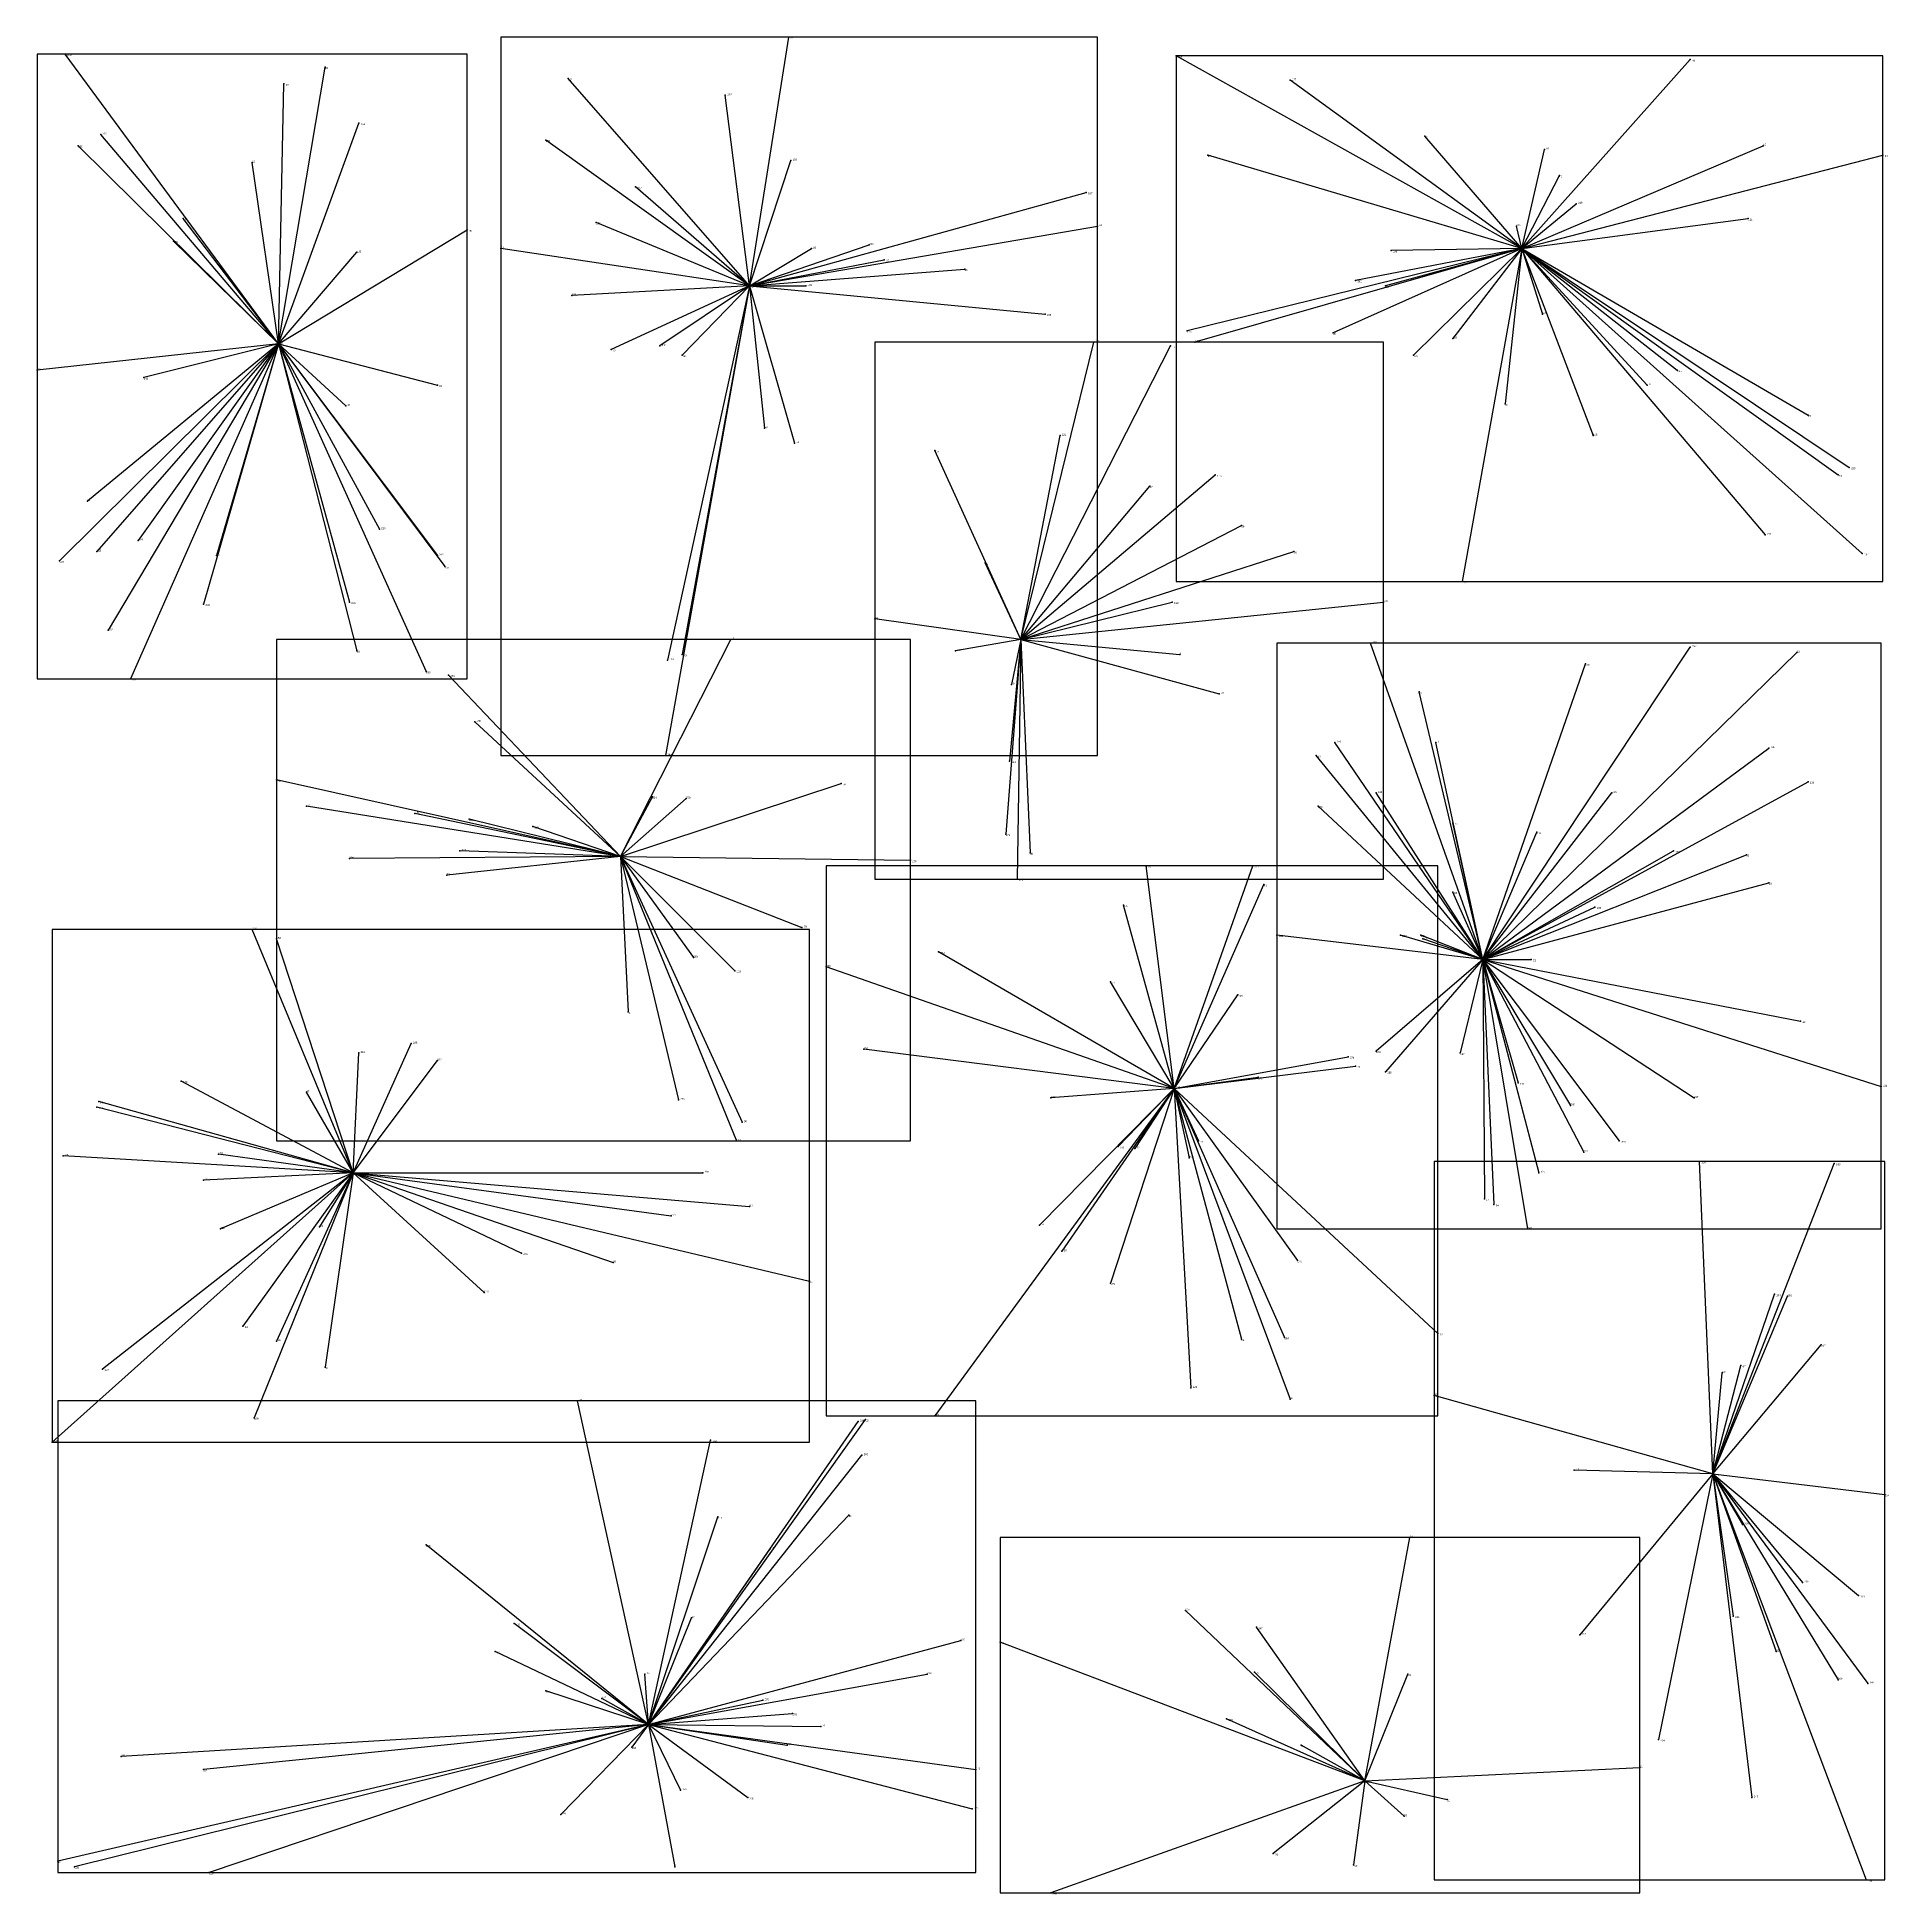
# Model space of a CAD drawing. Extents: x 0.01 to 1, y 0.004 to 0.997.
import ezdxf

# ---------------------------------------------------------------- set-up
doc = ezdxf.new("R2010")
doc.units = 0
for name, color, linetype in [('Clients', 3, 'CONTINUOUS'), ('Facilities', 3, 'CONTINUOUS'), ('Facilities_lines', 3, 'CONTINUOUS'), ('Min_max_boxes', 1, 'CONTINUOUS'), ('Normals', 1, 'CONTINUOUS'), ('Source_points', 5, 'CONTINUOUS'), ('Text', 3, 'CONTINUOUS')]:
    doc.layers.add(name, color=color, linetype=linetype)

msp = doc.modelspace()

# ---------------------------------------------------------------- linework, layer by layer
at = {"layer": 'Clients', "color": 5}
for p in [(0.412, 0.997), (0.025, 0.988), (0.619, 0.987), (0.894, 0.985), (0.164, 0.981), (0.294, 0.975), (0.68, 0.974), (0.142, 0.972), (0.378, 0.966), (0.044, 0.945), (0.182, 0.951), (0.752, 0.944), (0.032, 0.939), (0.282, 0.942), (0.636, 0.934), (0.816, 0.937), (0.933, 0.939), (0.997, 0.934), (0.125, 0.93), (0.413, 0.931), (0.33, 0.917), (0.571, 0.914), (0.824, 0.923), (0.833, 0.908), (0.088, 0.9), (0.24, 0.894), (0.309, 0.898), (0.577, 0.896), (0.801, 0.896), (0.925, 0.9), (0.083, 0.888), (0.258, 0.884), (0.424, 0.884), (0.455, 0.886), (0.181, 0.882), (0.463, 0.878), (0.734, 0.883), (0.421, 0.864), (0.506, 0.873), (0.715, 0.867), (0.731, 0.864), (0.296, 0.859), (0.549, 0.849), (0.815, 0.849), (0.625, 0.84), (0.703, 0.839), (0.767, 0.836), (0.317, 0.83), (0.343, 0.832), (0.355, 0.827), (0.575, 0.834), (0.616, 0.832), (0.629, 0.834), (0.746, 0.827), (0.01, 0.819), (0.067, 0.815), (0.887, 0.819), (0.224, 0.811), (0.871, 0.811), (0.175, 0.8), (0.795, 0.801), (0.957, 0.795), (0.399, 0.788), (0.415, 0.78), (0.49, 0.776), (0.557, 0.784), (0.842, 0.784), (0.979, 0.767), (0.605, 0.757), (0.64, 0.763), (0.973, 0.763), (0.037, 0.749), (0.654, 0.736), (0.064, 0.728), (0.193, 0.734), (0.934, 0.731), (0.022, 0.717), (0.042, 0.722), (0.106, 0.72), (0.224, 0.72), (0.517, 0.716), (0.682, 0.722), (0.986, 0.721), (0.228, 0.714), (0.772, 0.706), (0.099, 0.694), (0.177, 0.695), (0.458, 0.686), (0.617, 0.695), (0.73, 0.695), (0.048, 0.68), (0.181, 0.669), (0.355, 0.667), (0.381, 0.675), (0.501, 0.669), (0.621, 0.667), (0.723, 0.673), (0.894, 0.671), (0.951, 0.668), (0.218, 0.658), (0.23, 0.656), (0.347, 0.664), (0.838, 0.662), (0.06, 0.654), (0.531, 0.651), (0.642, 0.646), (0.749, 0.647), (0.244, 0.631), (0.704, 0.62), (0.758, 0.62), (0.936, 0.617), (0.346, 0.613), (0.53, 0.61), (0.694, 0.613), (0.138, 0.6), (0.44, 0.598), (0.957, 0.599), (0.154, 0.586), (0.339, 0.591), (0.357, 0.59), (0.695, 0.586), (0.726, 0.593), (0.852, 0.593), (0.212, 0.582), (0.241, 0.579), (0.767, 0.577), (0.275, 0.575), (0.528, 0.571), (0.812, 0.572), (0.177, 0.558), (0.236, 0.562), (0.477, 0.557), (0.541, 0.561), (0.885, 0.562), (0.924, 0.56), (0.229, 0.549), (0.534, 0.547), (0.603, 0.554), (0.66, 0.554), (0.666, 0.544), (0.767, 0.54), (0.936, 0.545), (0.591, 0.533), (0.843, 0.532), (0.125, 0.52), (0.419, 0.521), (0.673, 0.517), (0.739, 0.517), (0.75, 0.517), (0.138, 0.515), (0.492, 0.508), (0.751, 0.515), (0.361, 0.505), (0.383, 0.498), (0.432, 0.5), (0.809, 0.504), (0.584, 0.492), (0.652, 0.485), (0.326, 0.476), (0.953, 0.471), (0.21, 0.459), (0.182, 0.454), (0.224, 0.45), (0.452, 0.456), (0.711, 0.452), (0.715, 0.447), (0.726, 0.455), (0.771, 0.454), (0.087, 0.439), (0.663, 0.441), (0.731, 0.444), (0.802, 0.438), (0.043, 0.428), (0.154, 0.433), (0.353, 0.429), (0.552, 0.43), (0.896, 0.43), (0.996, 0.436), (0.042, 0.425), (0.83, 0.426), (0.387, 0.417), (0.024, 0.399), (0.107, 0.4), (0.384, 0.407), (0.588, 0.404), (0.597, 0.403), (0.626, 0.398), (0.631, 0.407), (0.837, 0.401), (0.856, 0.407), (0.184, 0.389), (0.366, 0.39), (0.813, 0.39), (0.899, 0.396), (0.971, 0.395), (0.099, 0.386), (0.391, 0.372), (0.784, 0.376), (0.789, 0.373), (0.108, 0.36), (0.161, 0.361), (0.349, 0.367), (0.546, 0.362), (0.807, 0.36), (0.558, 0.348), (0.269, 0.347), (0.318, 0.342), (0.684, 0.343), (0.423, 0.332), (0.584, 0.331), (0.249, 0.326), (0.939, 0.325), (0.946, 0.324), (0.12, 0.308), (0.138, 0.3), (0.654, 0.301), (0.677, 0.302), (0.759, 0.304), (0.964, 0.298), (0.045, 0.285), (0.164, 0.286), (0.911, 0.283), (0.921, 0.287), (0.627, 0.275), (0.68, 0.269), (0.757, 0.271), (0.126, 0.259), (0.299, 0.268), (0.49, 0.26), (0.449, 0.257), (0.453, 0.258), (0.018, 0.246), (0.37, 0.247), (0.451, 0.239), (0.832, 0.231), (0.998, 0.218), (0.374, 0.206), (0.444, 0.207), (0.922, 0.202), (0.218, 0.191), (0.402, 0.189), (0.744, 0.195), (0.954, 0.171), (0.984, 0.164), (0.265, 0.149), (0.36, 0.152), (0.624, 0.156), (0.917, 0.153), (0.504, 0.14), (0.662, 0.147), (0.835, 0.143), (0.255, 0.134), (0.525, 0.139), (0.94, 0.134), (0.335, 0.122), (0.486, 0.122), (0.661, 0.123), (0.743, 0.122), (0.282, 0.113), (0.973, 0.119), (0.989, 0.117), (0.312, 0.109), (0.398, 0.108), (0.414, 0.101), (0.429, 0.094), (0.646, 0.098), (0.328, 0.083), (0.411, 0.084), (0.686, 0.084), (0.877, 0.087), (0.055, 0.078), (0.099, 0.071), (0.512, 0.071), (0.867, 0.072), (0.354, 0.06), (0.39, 0.056), (0.51, 0.05), (0.764, 0.055), (0.927, 0.056), (0.29, 0.047), (0.741, 0.046), (0.021, 0.022), (0.671, 0.026), (0.714, 0.02), (0.03, 0.019), (0.102, 0.016), (0.351, 0.019), (0.988, 0.012), (0.552, 0.005)]:
    msp.add_point(p, dxfattribs=at)
at = {"layer": 'Facilities', "color": 3}
for p in [(0.804, 0.884), (0.391, 0.864), (0.139, 0.833), (0.536, 0.675), (0.322, 0.559), (0.783, 0.504), (0.618, 0.435), (0.179, 0.39), (0.906, 0.229), (0.337, 0.095), (0.72, 0.065)]:
    msp.add_point(p, dxfattribs=at)
at = {"layer": 'Facilities_lines', "color": 3}
for p, q in [((0.391, 0.864), (0.412, 0.997)), ((0.139, 0.833), (0.025, 0.988)), ((0.804, 0.884), (0.619, 0.987)), ((0.804, 0.884), (0.894, 0.985)), ((0.139, 0.833), (0.164, 0.981)), ((0.391, 0.864), (0.294, 0.975)), ((0.804, 0.884), (0.68, 0.974)), ((0.139, 0.833), (0.142, 0.972)), ((0.391, 0.864), (0.378, 0.966)), ((0.139, 0.833), (0.044, 0.945)), ((0.139, 0.833), (0.182, 0.951)), ((0.804, 0.884), (0.752, 0.944)), ((0.139, 0.833), (0.032, 0.939)), ((0.391, 0.864), (0.282, 0.942)), ((0.804, 0.884), (0.636, 0.934)), ((0.804, 0.884), (0.933, 0.939)), ((0.804, 0.884), (0.816, 0.937)), ((0.804, 0.884), (0.997, 0.934)), ((0.139, 0.833), (0.125, 0.93)), ((0.391, 0.864), (0.413, 0.931)), ((0.391, 0.864), (0.33, 0.917)), ((0.391, 0.864), (0.571, 0.914)), ((0.804, 0.884), (0.824, 0.923)), ((0.804, 0.884), (0.833, 0.908)), ((0.139, 0.833), (0.088, 0.9)), ((0.139, 0.833), (0.24, 0.894)), ((0.391, 0.864), (0.309, 0.898)), ((0.391, 0.864), (0.577, 0.896)), ((0.804, 0.884), (0.801, 0.896)), ((0.804, 0.884), (0.925, 0.9)), ((0.139, 0.833), (0.083, 0.888)), ((0.391, 0.864), (0.258, 0.884)), ((0.391, 0.864), (0.455, 0.886)), ((0.391, 0.864), (0.424, 0.884)), ((0.804, 0.884), (0.625, 0.84)), ((0.804, 0.884), (0.629, 0.834)), ((0.804, 0.884), (0.703, 0.839)), ((0.804, 0.884), (0.715, 0.867)), ((0.804, 0.884), (0.731, 0.864)), ((0.804, 0.884), (0.734, 0.883)), ((0.804, 0.884), (0.746, 0.827)), ((0.804, 0.884), (0.767, 0.836)), ((0.804, 0.884), (0.772, 0.706)), ((0.804, 0.884), (0.795, 0.801)), ((0.804, 0.884), (0.871, 0.811)), ((0.804, 0.884), (0.957, 0.795)), ((0.804, 0.884), (0.842, 0.784)), ((0.804, 0.884), (0.815, 0.849)), ((0.804, 0.884), (0.986, 0.721)), ((0.804, 0.884), (0.887, 0.819)), ((0.804, 0.884), (0.934, 0.731)), ((0.804, 0.884), (0.979, 0.767)), ((0.804, 0.884), (0.973, 0.763)), ((0.139, 0.833), (0.181, 0.882)), ((0.391, 0.864), (0.463, 0.878)), ((0.391, 0.864), (0.296, 0.859)), ((0.391, 0.864), (0.317, 0.83)), ((0.391, 0.864), (0.343, 0.832)), ((0.391, 0.864), (0.346, 0.613)), ((0.391, 0.864), (0.347, 0.664)), ((0.391, 0.864), (0.355, 0.667)), ((0.391, 0.864), (0.355, 0.827)), ((0.391, 0.864), (0.506, 0.873)), ((0.391, 0.864), (0.399, 0.788)), ((0.391, 0.864), (0.415, 0.78)), ((0.391, 0.864), (0.421, 0.864)), ((0.391, 0.864), (0.549, 0.849)), ((0.139, 0.833), (0.01, 0.819)), ((0.139, 0.833), (0.022, 0.717)), ((0.139, 0.833), (0.037, 0.749)), ((0.139, 0.833), (0.042, 0.722)), ((0.139, 0.833), (0.048, 0.68)), ((0.139, 0.833), (0.06, 0.654)), ((0.139, 0.833), (0.064, 0.728)), ((0.139, 0.833), (0.067, 0.815)), ((0.139, 0.833), (0.099, 0.694)), ((0.139, 0.833), (0.106, 0.72)), ((0.139, 0.833), (0.181, 0.669)), ((0.139, 0.833), (0.224, 0.811)), ((0.139, 0.833), (0.228, 0.714)), ((0.139, 0.833), (0.218, 0.658)), ((0.139, 0.833), (0.224, 0.72)), ((0.139, 0.833), (0.177, 0.695)), ((0.139, 0.833), (0.193, 0.734)), ((0.139, 0.833), (0.175, 0.8)), ((0.536, 0.675), (0.575, 0.834)), ((0.536, 0.675), (0.616, 0.832)), ((0.536, 0.675), (0.49, 0.776)), ((0.536, 0.675), (0.557, 0.784)), ((0.536, 0.675), (0.64, 0.763)), ((0.536, 0.675), (0.605, 0.757)), ((0.536, 0.675), (0.654, 0.736)), ((0.536, 0.675), (0.517, 0.716)), ((0.536, 0.675), (0.682, 0.722)), ((0.536, 0.675), (0.458, 0.686)), ((0.536, 0.675), (0.617, 0.695)), ((0.536, 0.675), (0.73, 0.695)), ((0.322, 0.559), (0.381, 0.675)), ((0.536, 0.675), (0.501, 0.669)), ((0.536, 0.675), (0.528, 0.571)), ((0.536, 0.675), (0.53, 0.61)), ((0.536, 0.675), (0.531, 0.651)), ((0.536, 0.675), (0.534, 0.547)), ((0.536, 0.675), (0.621, 0.667)), ((0.536, 0.675), (0.642, 0.646)), ((0.536, 0.675), (0.541, 0.561)), ((0.783, 0.504), (0.723, 0.673)), ((0.783, 0.504), (0.894, 0.671)), ((0.783, 0.504), (0.951, 0.668)), ((0.322, 0.559), (0.23, 0.656)), ((0.783, 0.504), (0.838, 0.662)), ((0.783, 0.504), (0.749, 0.647)), ((0.322, 0.559), (0.244, 0.631)), ((0.783, 0.504), (0.704, 0.62)), ((0.783, 0.504), (0.758, 0.62)), ((0.783, 0.504), (0.936, 0.617)), ((0.783, 0.504), (0.694, 0.613)), ((0.322, 0.559), (0.138, 0.6)), ((0.322, 0.559), (0.44, 0.598)), ((0.783, 0.504), (0.957, 0.599)), ((0.322, 0.559), (0.154, 0.586)), ((0.322, 0.559), (0.339, 0.591)), ((0.322, 0.559), (0.357, 0.59)), ((0.783, 0.504), (0.695, 0.586)), ((0.783, 0.504), (0.726, 0.593)), ((0.783, 0.504), (0.852, 0.593)), ((0.322, 0.559), (0.212, 0.582)), ((0.322, 0.559), (0.241, 0.579)), ((0.783, 0.504), (0.767, 0.577)), ((0.322, 0.559), (0.275, 0.575)), ((0.783, 0.504), (0.812, 0.572)), ((0.322, 0.559), (0.177, 0.558)), ((0.322, 0.559), (0.229, 0.549)), ((0.322, 0.559), (0.236, 0.562)), ((0.322, 0.559), (0.326, 0.476)), ((0.322, 0.559), (0.419, 0.521)), ((0.322, 0.559), (0.387, 0.417)), ((0.322, 0.559), (0.384, 0.407)), ((0.322, 0.559), (0.383, 0.498)), ((0.322, 0.559), (0.477, 0.557)), ((0.322, 0.559), (0.361, 0.505)), ((0.322, 0.559), (0.353, 0.429)), ((0.783, 0.504), (0.885, 0.562)), ((0.783, 0.504), (0.924, 0.56)), ((0.618, 0.435), (0.603, 0.554)), ((0.618, 0.435), (0.66, 0.554)), ((0.618, 0.435), (0.666, 0.544)), ((0.783, 0.504), (0.767, 0.54)), ((0.783, 0.504), (0.936, 0.545)), ((0.618, 0.435), (0.591, 0.533)), ((0.783, 0.504), (0.843, 0.532)), ((0.179, 0.39), (0.125, 0.52)), ((0.783, 0.504), (0.673, 0.517)), ((0.783, 0.504), (0.739, 0.517)), ((0.783, 0.504), (0.75, 0.517)), ((0.179, 0.39), (0.138, 0.515)), ((0.618, 0.435), (0.492, 0.508)), ((0.783, 0.504), (0.751, 0.515)), ((0.618, 0.435), (0.432, 0.5)), ((0.783, 0.504), (0.726, 0.455)), ((0.783, 0.504), (0.731, 0.444)), ((0.783, 0.504), (0.771, 0.454)), ((0.783, 0.504), (0.789, 0.373)), ((0.783, 0.504), (0.784, 0.376)), ((0.783, 0.504), (0.813, 0.39)), ((0.783, 0.504), (0.953, 0.471)), ((0.783, 0.504), (0.809, 0.504)), ((0.783, 0.504), (0.802, 0.438)), ((0.783, 0.504), (0.996, 0.436)), ((0.783, 0.504), (0.83, 0.426)), ((0.783, 0.504), (0.896, 0.43)), ((0.783, 0.504), (0.856, 0.407)), ((0.783, 0.504), (0.837, 0.401)), ((0.783, 0.504), (0.807, 0.36)), ((0.618, 0.435), (0.584, 0.492)), ((0.618, 0.435), (0.652, 0.485)), ((0.179, 0.39), (0.21, 0.459)), ((0.179, 0.39), (0.182, 0.454)), ((0.179, 0.39), (0.224, 0.45)), ((0.618, 0.435), (0.452, 0.456)), ((0.618, 0.435), (0.711, 0.452)), ((0.618, 0.435), (0.715, 0.447)), ((0.179, 0.39), (0.087, 0.439)), ((0.618, 0.435), (0.663, 0.441)), ((0.179, 0.39), (0.043, 0.428)), ((0.179, 0.39), (0.154, 0.433)), ((0.618, 0.435), (0.49, 0.26)), ((0.618, 0.435), (0.546, 0.362)), ((0.618, 0.435), (0.552, 0.43)), ((0.618, 0.435), (0.558, 0.348)), ((0.618, 0.435), (0.584, 0.331)), ((0.618, 0.435), (0.588, 0.404)), ((0.618, 0.435), (0.597, 0.403)), ((0.618, 0.435), (0.759, 0.304)), ((0.618, 0.435), (0.68, 0.269)), ((0.618, 0.435), (0.654, 0.301)), ((0.618, 0.435), (0.627, 0.275)), ((0.618, 0.435), (0.631, 0.407)), ((0.618, 0.435), (0.626, 0.398)), ((0.618, 0.435), (0.684, 0.343)), ((0.618, 0.435), (0.677, 0.302)), ((0.179, 0.39), (0.042, 0.425)), ((0.179, 0.39), (0.024, 0.399)), ((0.179, 0.39), (0.107, 0.4)), ((0.179, 0.39), (0.018, 0.246)), ((0.179, 0.39), (0.045, 0.285)), ((0.179, 0.39), (0.099, 0.386)), ((0.179, 0.39), (0.108, 0.36)), ((0.179, 0.39), (0.12, 0.308)), ((0.179, 0.39), (0.126, 0.259)), ((0.179, 0.39), (0.138, 0.3)), ((0.179, 0.39), (0.161, 0.361)), ((0.179, 0.39), (0.164, 0.286)), ((0.179, 0.39), (0.423, 0.332)), ((0.179, 0.39), (0.391, 0.372)), ((0.179, 0.39), (0.318, 0.342)), ((0.179, 0.39), (0.249, 0.326)), ((0.179, 0.39), (0.269, 0.347)), ((0.179, 0.39), (0.184, 0.389)), ((0.179, 0.39), (0.349, 0.367)), ((0.179, 0.39), (0.366, 0.39)), ((0.906, 0.229), (0.899, 0.396)), ((0.906, 0.229), (0.971, 0.395)), ((0.906, 0.229), (0.939, 0.325)), ((0.906, 0.229), (0.946, 0.324)), ((0.906, 0.229), (0.964, 0.298)), ((0.906, 0.229), (0.921, 0.287)), ((0.906, 0.229), (0.911, 0.283)), ((0.906, 0.229), (0.757, 0.271)), ((0.337, 0.095), (0.299, 0.268)), ((0.337, 0.095), (0.453, 0.258)), ((0.337, 0.095), (0.449, 0.257)), ((0.337, 0.095), (0.37, 0.247)), ((0.337, 0.095), (0.451, 0.239)), ((0.906, 0.229), (0.832, 0.231)), ((0.906, 0.229), (0.835, 0.143)), ((0.906, 0.229), (0.877, 0.087)), ((0.906, 0.229), (0.989, 0.117)), ((0.906, 0.229), (0.94, 0.134)), ((0.906, 0.229), (0.984, 0.164)), ((0.906, 0.229), (0.988, 0.012)), ((0.906, 0.229), (0.922, 0.202)), ((0.906, 0.229), (0.998, 0.218)), ((0.906, 0.229), (0.927, 0.056)), ((0.906, 0.229), (0.917, 0.153)), ((0.906, 0.229), (0.954, 0.171)), ((0.906, 0.229), (0.973, 0.119)), ((0.337, 0.095), (0.444, 0.207)), ((0.337, 0.095), (0.374, 0.206)), ((0.337, 0.095), (0.218, 0.191)), ((0.337, 0.095), (0.402, 0.189)), ((0.72, 0.065), (0.744, 0.195)), ((0.337, 0.095), (0.265, 0.149)), ((0.337, 0.095), (0.36, 0.152)), ((0.72, 0.065), (0.624, 0.156)), ((0.337, 0.095), (0.504, 0.14)), ((0.72, 0.065), (0.662, 0.147)), ((0.337, 0.095), (0.255, 0.134)), ((0.72, 0.065), (0.525, 0.139)), ((0.337, 0.095), (0.335, 0.122)), ((0.337, 0.095), (0.486, 0.122)), ((0.72, 0.065), (0.661, 0.123)), ((0.72, 0.065), (0.743, 0.122)), ((0.337, 0.095), (0.282, 0.113)), ((0.337, 0.095), (0.312, 0.109)), ((0.337, 0.095), (0.398, 0.108)), ((0.337, 0.095), (0.414, 0.101)), ((0.337, 0.095), (0.021, 0.022)), ((0.337, 0.095), (0.03, 0.019)), ((0.337, 0.095), (0.055, 0.078)), ((0.337, 0.095), (0.099, 0.071)), ((0.337, 0.095), (0.102, 0.016)), ((0.337, 0.095), (0.29, 0.047)), ((0.337, 0.095), (0.328, 0.083)), ((0.337, 0.095), (0.354, 0.06)), ((0.337, 0.095), (0.351, 0.019)), ((0.337, 0.095), (0.429, 0.094)), ((0.337, 0.095), (0.411, 0.084)), ((0.337, 0.095), (0.512, 0.071)), ((0.337, 0.095), (0.51, 0.05)), ((0.337, 0.095), (0.39, 0.056)), ((0.72, 0.065), (0.646, 0.098)), ((0.72, 0.065), (0.686, 0.084)), ((0.72, 0.065), (0.867, 0.072)), ((0.72, 0.065), (0.552, 0.005)), ((0.72, 0.065), (0.671, 0.026)), ((0.72, 0.065), (0.714, 0.02)), ((0.72, 0.065), (0.741, 0.046)), ((0.72, 0.065), (0.764, 0.055))]:
    msp.add_line(p, q, dxfattribs=at)
at = {"layer": 'Min_max_boxes', "color": 1}
for p, q in [((0.577, 0.997), (0.258, 0.997)), ((0.258, 0.997), (0.258, 0.613)), ((0.577, 0.997), (0.258, 0.997)), ((0.258, 0.997), (0.258, 0.613)), ((0.258, 0.997), (0.258, 0.997)), ((0.577, 0.613), (0.577, 0.997)), ((0.577, 0.613), (0.577, 0.997)), ((0.577, 0.997), (0.577, 0.997)), ((0.24, 0.988), (0.01, 0.988)), ((0.01, 0.988), (0.01, 0.654)), ((0.24, 0.988), (0.01, 0.988)), ((0.01, 0.988), (0.01, 0.654)), ((0.01, 0.988), (0.01, 0.988)), ((0.24, 0.654), (0.24, 0.988)), ((0.24, 0.654), (0.24, 0.988)), ((0.24, 0.988), (0.24, 0.988)), ((0.997, 0.987), (0.619, 0.987)), ((0.619, 0.987), (0.619, 0.706)), ((0.997, 0.987), (0.619, 0.987)), ((0.619, 0.987), (0.619, 0.706)), ((0.619, 0.987), (0.619, 0.987)), ((0.997, 0.706), (0.997, 0.987)), ((0.997, 0.706), (0.997, 0.987)), ((0.997, 0.987), (0.997, 0.987)), ((0.73, 0.834), (0.458, 0.834)), ((0.458, 0.834), (0.458, 0.547)), ((0.73, 0.834), (0.458, 0.834)), ((0.458, 0.834), (0.458, 0.547)), ((0.458, 0.834), (0.458, 0.834)), ((0.73, 0.547), (0.73, 0.834)), ((0.73, 0.547), (0.73, 0.834)), ((0.73, 0.834), (0.73, 0.834)), ((0.619, 0.706), (0.997, 0.706)), ((0.619, 0.706), (0.997, 0.706)), ((0.619, 0.706), (0.619, 0.706)), ((0.997, 0.706), (0.997, 0.706)), ((0.477, 0.675), (0.138, 0.675)), ((0.138, 0.675), (0.138, 0.407)), ((0.477, 0.675), (0.138, 0.675)), ((0.138, 0.675), (0.138, 0.407)), ((0.138, 0.675), (0.138, 0.675)), ((0.477, 0.407), (0.477, 0.675)), ((0.477, 0.407), (0.477, 0.675)), ((0.477, 0.675), (0.477, 0.675)), ((0.996, 0.673), (0.673, 0.673)), ((0.673, 0.673), (0.673, 0.36)), ((0.996, 0.673), (0.673, 0.673)), ((0.673, 0.673), (0.673, 0.36)), ((0.673, 0.673), (0.673, 0.673)), ((0.996, 0.36), (0.996, 0.673)), ((0.996, 0.36), (0.996, 0.673)), ((0.996, 0.673), (0.996, 0.673)), ((0.01, 0.654), (0.24, 0.654)), ((0.01, 0.654), (0.24, 0.654)), ((0.01, 0.654), (0.01, 0.654)), ((0.24, 0.654), (0.24, 0.654)), ((0.258, 0.613), (0.577, 0.613)), ((0.258, 0.613), (0.577, 0.613)), ((0.258, 0.613), (0.258, 0.613)), ((0.577, 0.613), (0.577, 0.613)), ((0.759, 0.554), (0.432, 0.554)), ((0.432, 0.554), (0.432, 0.26)), ((0.759, 0.554), (0.432, 0.554)), ((0.432, 0.554), (0.432, 0.26)), ((0.432, 0.554), (0.432, 0.554)), ((0.458, 0.547), (0.73, 0.547)), ((0.458, 0.547), (0.73, 0.547)), ((0.458, 0.547), (0.458, 0.547)), ((0.73, 0.547), (0.73, 0.547)), ((0.759, 0.26), (0.759, 0.554)), ((0.759, 0.26), (0.759, 0.554)), ((0.759, 0.554), (0.759, 0.554)), ((0.423, 0.52), (0.018, 0.52)), ((0.018, 0.52), (0.018, 0.246)), ((0.423, 0.52), (0.018, 0.52)), ((0.018, 0.52), (0.018, 0.246)), ((0.018, 0.52), (0.018, 0.52)), ((0.423, 0.246), (0.423, 0.52)), ((0.423, 0.246), (0.423, 0.52)), ((0.423, 0.52), (0.423, 0.52)), ((0.138, 0.407), (0.477, 0.407)), ((0.138, 0.407), (0.477, 0.407)), ((0.138, 0.407), (0.138, 0.407)), ((0.477, 0.407), (0.477, 0.407)), ((0.998, 0.396), (0.757, 0.396)), ((0.757, 0.396), (0.757, 0.012)), ((0.998, 0.396), (0.757, 0.396)), ((0.757, 0.396), (0.757, 0.012)), ((0.757, 0.396), (0.757, 0.396)), ((0.998, 0.012), (0.998, 0.396)), ((0.998, 0.012), (0.998, 0.396)), ((0.998, 0.396), (0.998, 0.396)), ((0.673, 0.36), (0.996, 0.36)), ((0.673, 0.36), (0.996, 0.36)), ((0.673, 0.36), (0.673, 0.36)), ((0.996, 0.36), (0.996, 0.36)), ((0.512, 0.268), (0.021, 0.268)), ((0.021, 0.268), (0.021, 0.016)), ((0.512, 0.268), (0.021, 0.268)), ((0.021, 0.268), (0.021, 0.016)), ((0.021, 0.268), (0.021, 0.268)), ((0.432, 0.26), (0.759, 0.26)), ((0.432, 0.26), (0.759, 0.26)), ((0.432, 0.26), (0.432, 0.26)), ((0.512, 0.016), (0.512, 0.268)), ((0.512, 0.016), (0.512, 0.268)), ((0.512, 0.268), (0.512, 0.268)), ((0.759, 0.26), (0.759, 0.26)), ((0.018, 0.246), (0.423, 0.246)), ((0.018, 0.246), (0.423, 0.246)), ((0.018, 0.246), (0.018, 0.246)), ((0.423, 0.246), (0.423, 0.246)), ((0.867, 0.195), (0.525, 0.195)), ((0.525, 0.195), (0.525, 0.005)), ((0.867, 0.195), (0.525, 0.195)), ((0.525, 0.195), (0.525, 0.005)), ((0.525, 0.195), (0.525, 0.195)), ((0.867, 0.005), (0.867, 0.195)), ((0.867, 0.005), (0.867, 0.195)), ((0.867, 0.195), (0.867, 0.195)), ((0.021, 0.016), (0.512, 0.016)), ((0.021, 0.016), (0.512, 0.016)), ((0.021, 0.016), (0.021, 0.016)), ((0.512, 0.016), (0.512, 0.016)), ((0.757, 0.012), (0.998, 0.012)), ((0.757, 0.012), (0.998, 0.012)), ((0.757, 0.012), (0.757, 0.012)), ((0.998, 0.012), (0.998, 0.012)), ((0.525, 0.005), (0.867, 0.005)), ((0.525, 0.005), (0.867, 0.005)), ((0.525, 0.005), (0.525, 0.005)), ((0.867, 0.005), (0.867, 0.005))]:
    msp.add_line(p, q, dxfattribs=at)
at = {"layer": 'Normals', "color": 1}
for p, q in [((0.412, 0.997), (0.412, 0.997, 0.1)), ((0.025, 0.988), (0.025, 0.988, 0.1)), ((0.619, 0.987), (0.619, 0.987, 0.1)), ((0.894, 0.985), (0.894, 0.985, 0.1)), ((0.164, 0.981), (0.164, 0.981, 0.1)), ((0.294, 0.975), (0.294, 0.975, 0.1)), ((0.68, 0.974), (0.68, 0.974, 0.1)), ((0.142, 0.972), (0.142, 0.972, 0.1)), ((0.378, 0.966), (0.378, 0.966, 0.1)), ((0.044, 0.945), (0.044, 0.945, 0.1)), ((0.182, 0.951), (0.182, 0.951, 0.1)), ((0.752, 0.944), (0.752, 0.944, 0.1)), ((0.032, 0.939), (0.032, 0.939, 0.1)), ((0.282, 0.942), (0.282, 0.942, 0.1)), ((0.636, 0.934), (0.636, 0.934, 0.1)), ((0.816, 0.937), (0.816, 0.937, 0.1)), ((0.933, 0.939), (0.933, 0.939, 0.1)), ((0.997, 0.934), (0.997, 0.934, 0.1)), ((0.125, 0.93), (0.125, 0.93, 0.1)), ((0.413, 0.931), (0.413, 0.931, 0.1)), ((0.33, 0.917), (0.33, 0.917, 0.1)), ((0.571, 0.914), (0.571, 0.914, 0.1)), ((0.824, 0.923), (0.824, 0.923, 0.1)), ((0.833, 0.908), (0.833, 0.908, 0.1)), ((0.088, 0.9), (0.088, 0.9, 0.1)), ((0.24, 0.894), (0.24, 0.894, 0.1)), ((0.309, 0.898), (0.309, 0.898, 0.1)), ((0.577, 0.896), (0.577, 0.896, 0.1)), ((0.801, 0.896), (0.801, 0.896, 0.1)), ((0.925, 0.9), (0.925, 0.9, 0.1)), ((0.083, 0.888), (0.083, 0.888, 0.1)), ((0.258, 0.884), (0.258, 0.884, 0.1)), ((0.424, 0.884), (0.424, 0.884, 0.1)), ((0.455, 0.886), (0.455, 0.886, 0.1)), ((0.804, 0.884), (0.804, 0.884, 0.1)), ((0.181, 0.882), (0.181, 0.882, 0.1)), ((0.463, 0.878), (0.463, 0.878, 0.1)), ((0.734, 0.883), (0.734, 0.883, 0.1)), ((0.391, 0.864), (0.391, 0.864, 0.1)), ((0.421, 0.864), (0.421, 0.864, 0.1)), ((0.506, 0.873), (0.506, 0.873, 0.1)), ((0.715, 0.867), (0.715, 0.867, 0.1)), ((0.731, 0.864), (0.731, 0.864, 0.1)), ((0.296, 0.859), (0.296, 0.859, 0.1)), ((0.549, 0.849), (0.549, 0.849, 0.1)), ((0.815, 0.849), (0.815, 0.849, 0.1)), ((0.625, 0.84), (0.625, 0.84, 0.1)), ((0.703, 0.839), (0.703, 0.839, 0.1)), ((0.767, 0.836), (0.767, 0.836, 0.1)), ((0.139, 0.833), (0.139, 0.833, 0.1)), ((0.317, 0.83), (0.317, 0.83, 0.1)), ((0.343, 0.832), (0.343, 0.832, 0.1)), ((0.355, 0.827), (0.355, 0.827, 0.1)), ((0.575, 0.834), (0.575, 0.834, 0.1)), ((0.616, 0.832), (0.616, 0.832, 0.1)), ((0.629, 0.834), (0.629, 0.834, 0.1)), ((0.746, 0.827), (0.746, 0.827, 0.1)), ((0.01, 0.819), (0.01, 0.819, 0.1)), ((0.067, 0.815), (0.067, 0.815, 0.1)), ((0.887, 0.819), (0.887, 0.819, 0.1)), ((0.224, 0.811), (0.224, 0.811, 0.1)), ((0.871, 0.811), (0.871, 0.811, 0.1)), ((0.175, 0.8), (0.175, 0.8, 0.1)), ((0.795, 0.801), (0.795, 0.801, 0.1)), ((0.957, 0.795), (0.957, 0.795, 0.1)), ((0.399, 0.788), (0.399, 0.788, 0.1)), ((0.415, 0.78), (0.415, 0.78, 0.1)), ((0.49, 0.776), (0.49, 0.776, 0.1)), ((0.557, 0.784), (0.557, 0.784, 0.1)), ((0.842, 0.784), (0.842, 0.784, 0.1)), ((0.979, 0.767), (0.979, 0.767, 0.1)), ((0.605, 0.757), (0.605, 0.757, 0.1)), ((0.64, 0.763), (0.64, 0.763, 0.1)), ((0.973, 0.763), (0.973, 0.763, 0.1)), ((0.037, 0.749), (0.037, 0.749, 0.1)), ((0.654, 0.736), (0.654, 0.736, 0.1)), ((0.064, 0.728), (0.064, 0.728, 0.1)), ((0.193, 0.734), (0.193, 0.734, 0.1)), ((0.934, 0.731), (0.934, 0.731, 0.1)), ((0.022, 0.717), (0.022, 0.717, 0.1)), ((0.042, 0.722), (0.042, 0.722, 0.1)), ((0.106, 0.72), (0.106, 0.72, 0.1)), ((0.224, 0.72), (0.224, 0.72, 0.1)), ((0.517, 0.716), (0.517, 0.716, 0.1)), ((0.682, 0.722), (0.682, 0.722, 0.1)), ((0.986, 0.721), (0.986, 0.721, 0.1)), ((0.228, 0.714), (0.228, 0.714, 0.1)), ((0.772, 0.706), (0.772, 0.706, 0.1)), ((0.099, 0.694), (0.099, 0.694, 0.1)), ((0.177, 0.695), (0.177, 0.695, 0.1)), ((0.458, 0.686), (0.458, 0.686, 0.1)), ((0.617, 0.695), (0.617, 0.695, 0.1)), ((0.73, 0.695), (0.73, 0.695, 0.1)), ((0.048, 0.68), (0.048, 0.68, 0.1)), ((0.181, 0.669), (0.181, 0.669, 0.1)), ((0.355, 0.667), (0.355, 0.667, 0.1)), ((0.381, 0.675), (0.381, 0.675, 0.1)), ((0.501, 0.669), (0.501, 0.669, 0.1)), ((0.536, 0.675), (0.536, 0.675, 0.1)), ((0.621, 0.667), (0.621, 0.667, 0.1)), ((0.723, 0.673), (0.723, 0.673, 0.1)), ((0.894, 0.671), (0.894, 0.671, 0.1)), ((0.951, 0.668), (0.951, 0.668, 0.1)), ((0.218, 0.658), (0.218, 0.658, 0.1)), ((0.23, 0.656), (0.23, 0.656, 0.1)), ((0.347, 0.664), (0.347, 0.664, 0.1)), ((0.838, 0.662), (0.838, 0.662, 0.1)), ((0.06, 0.654), (0.06, 0.654, 0.1)), ((0.531, 0.651), (0.531, 0.651, 0.1)), ((0.642, 0.646), (0.642, 0.646, 0.1)), ((0.749, 0.647), (0.749, 0.647, 0.1)), ((0.244, 0.631), (0.244, 0.631, 0.1)), ((0.704, 0.62), (0.704, 0.62, 0.1)), ((0.758, 0.62), (0.758, 0.62, 0.1)), ((0.936, 0.617), (0.936, 0.617, 0.1)), ((0.346, 0.613), (0.346, 0.613, 0.1)), ((0.53, 0.61), (0.53, 0.61, 0.1)), ((0.694, 0.613), (0.694, 0.613, 0.1)), ((0.138, 0.6), (0.138, 0.6, 0.1)), ((0.44, 0.598), (0.44, 0.598, 0.1)), ((0.957, 0.599), (0.957, 0.599, 0.1)), ((0.154, 0.586), (0.154, 0.586, 0.1)), ((0.339, 0.591), (0.339, 0.591, 0.1)), ((0.357, 0.59), (0.357, 0.59, 0.1)), ((0.695, 0.586), (0.695, 0.586, 0.1)), ((0.726, 0.593), (0.726, 0.593, 0.1)), ((0.852, 0.593), (0.852, 0.593, 0.1)), ((0.212, 0.582), (0.212, 0.582, 0.1)), ((0.241, 0.579), (0.241, 0.579, 0.1)), ((0.767, 0.577), (0.767, 0.577, 0.1)), ((0.275, 0.575), (0.275, 0.575, 0.1)), ((0.528, 0.571), (0.528, 0.571, 0.1)), ((0.812, 0.572), (0.812, 0.572, 0.1)), ((0.177, 0.558), (0.177, 0.558, 0.1)), ((0.236, 0.562), (0.236, 0.562, 0.1)), ((0.322, 0.559), (0.322, 0.559, 0.1)), ((0.477, 0.557), (0.477, 0.557, 0.1)), ((0.541, 0.561), (0.541, 0.561, 0.1)), ((0.885, 0.562), (0.885, 0.562, 0.1)), ((0.924, 0.56), (0.924, 0.56, 0.1)), ((0.229, 0.549), (0.229, 0.549, 0.1)), ((0.534, 0.547), (0.534, 0.547, 0.1)), ((0.603, 0.554), (0.603, 0.554, 0.1)), ((0.66, 0.554), (0.66, 0.554, 0.1)), ((0.666, 0.544), (0.666, 0.544, 0.1)), ((0.767, 0.54), (0.767, 0.54, 0.1)), ((0.936, 0.545), (0.936, 0.545, 0.1)), ((0.591, 0.533), (0.591, 0.533, 0.1)), ((0.843, 0.532), (0.843, 0.532, 0.1)), ((0.125, 0.52), (0.125, 0.52, 0.1)), ((0.419, 0.521), (0.419, 0.521, 0.1)), ((0.673, 0.517), (0.673, 0.517, 0.1)), ((0.739, 0.517), (0.739, 0.517, 0.1)), ((0.75, 0.517), (0.75, 0.517, 0.1)), ((0.138, 0.515), (0.138, 0.515, 0.1)), ((0.492, 0.508), (0.492, 0.508, 0.1)), ((0.751, 0.515), (0.751, 0.515, 0.1)), ((0.361, 0.505), (0.361, 0.505, 0.1)), ((0.383, 0.498), (0.383, 0.498, 0.1)), ((0.432, 0.5), (0.432, 0.5, 0.1)), ((0.783, 0.504), (0.783, 0.504, 0.1)), ((0.809, 0.504), (0.809, 0.504, 0.1)), ((0.584, 0.492), (0.584, 0.492, 0.1)), ((0.652, 0.485), (0.652, 0.485, 0.1)), ((0.326, 0.476), (0.326, 0.476, 0.1)), ((0.953, 0.471), (0.953, 0.471, 0.1)), ((0.21, 0.459), (0.21, 0.459, 0.1)), ((0.182, 0.454), (0.182, 0.454, 0.1)), ((0.224, 0.45), (0.224, 0.45, 0.1)), ((0.452, 0.456), (0.452, 0.456, 0.1)), ((0.711, 0.452), (0.711, 0.452, 0.1)), ((0.715, 0.447), (0.715, 0.447, 0.1)), ((0.726, 0.455), (0.726, 0.455, 0.1)), ((0.771, 0.454), (0.771, 0.454, 0.1)), ((0.087, 0.439), (0.087, 0.439, 0.1)), ((0.663, 0.441), (0.663, 0.441, 0.1)), ((0.731, 0.444), (0.731, 0.444, 0.1)), ((0.802, 0.438), (0.802, 0.438, 0.1)), ((0.043, 0.428), (0.043, 0.428, 0.1)), ((0.154, 0.433), (0.154, 0.433, 0.1)), ((0.353, 0.429), (0.353, 0.429, 0.1)), ((0.552, 0.43), (0.552, 0.43, 0.1)), ((0.618, 0.435), (0.618, 0.435, 0.1)), ((0.896, 0.43), (0.896, 0.43, 0.1)), ((0.996, 0.436), (0.996, 0.436, 0.1)), ((0.042, 0.425), (0.042, 0.425, 0.1)), ((0.83, 0.426), (0.83, 0.426, 0.1)), ((0.387, 0.417), (0.387, 0.417, 0.1)), ((0.024, 0.399), (0.024, 0.399, 0.1)), ((0.107, 0.4), (0.107, 0.4, 0.1)), ((0.384, 0.407), (0.384, 0.407, 0.1)), ((0.588, 0.404), (0.588, 0.404, 0.1)), ((0.597, 0.403), (0.597, 0.403, 0.1)), ((0.626, 0.398), (0.626, 0.398, 0.1)), ((0.631, 0.407), (0.631, 0.407, 0.1)), ((0.837, 0.401), (0.837, 0.401, 0.1)), ((0.856, 0.407), (0.856, 0.407, 0.1)), ((0.179, 0.39), (0.179, 0.39, 0.1)), ((0.184, 0.389), (0.184, 0.389, 0.1)), ((0.366, 0.39), (0.366, 0.39, 0.1)), ((0.813, 0.39), (0.813, 0.39, 0.1)), ((0.899, 0.396), (0.899, 0.396, 0.1)), ((0.971, 0.395), (0.971, 0.395, 0.1)), ((0.099, 0.386), (0.099, 0.386, 0.1)), ((0.391, 0.372), (0.391, 0.372, 0.1)), ((0.784, 0.376), (0.784, 0.376, 0.1)), ((0.789, 0.373), (0.789, 0.373, 0.1)), ((0.108, 0.36), (0.108, 0.36, 0.1)), ((0.161, 0.361), (0.161, 0.361, 0.1)), ((0.349, 0.367), (0.349, 0.367, 0.1)), ((0.546, 0.362), (0.546, 0.362, 0.1)), ((0.807, 0.36), (0.807, 0.36, 0.1)), ((0.558, 0.348), (0.558, 0.348, 0.1)), ((0.269, 0.347), (0.269, 0.347, 0.1)), ((0.318, 0.342), (0.318, 0.342, 0.1)), ((0.684, 0.343), (0.684, 0.343, 0.1)), ((0.423, 0.332), (0.423, 0.332, 0.1)), ((0.584, 0.331), (0.584, 0.331, 0.1)), ((0.249, 0.326), (0.249, 0.326, 0.1)), ((0.939, 0.325), (0.939, 0.325, 0.1)), ((0.946, 0.324), (0.946, 0.324, 0.1)), ((0.12, 0.308), (0.12, 0.308, 0.1)), ((0.138, 0.3), (0.138, 0.3, 0.1)), ((0.654, 0.301), (0.654, 0.301, 0.1)), ((0.677, 0.302), (0.677, 0.302, 0.1)), ((0.759, 0.304), (0.759, 0.304, 0.1)), ((0.964, 0.298), (0.964, 0.298, 0.1)), ((0.045, 0.285), (0.045, 0.285, 0.1)), ((0.164, 0.286), (0.164, 0.286, 0.1)), ((0.911, 0.283), (0.911, 0.283, 0.1)), ((0.921, 0.287), (0.921, 0.287, 0.1)), ((0.627, 0.275), (0.627, 0.275, 0.1)), ((0.68, 0.269), (0.68, 0.269, 0.1)), ((0.757, 0.271), (0.757, 0.271, 0.1)), ((0.126, 0.259), (0.126, 0.259, 0.1)), ((0.299, 0.268), (0.299, 0.268, 0.1)), ((0.49, 0.26), (0.49, 0.26, 0.1)), ((0.449, 0.257), (0.449, 0.257, 0.1)), ((0.453, 0.258), (0.453, 0.258, 0.1)), ((0.018, 0.246), (0.018, 0.246, 0.1)), ((0.37, 0.247), (0.37, 0.247, 0.1)), ((0.451, 0.239), (0.451, 0.239, 0.1)), ((0.832, 0.231), (0.832, 0.231, 0.1)), ((0.906, 0.229), (0.906, 0.229, 0.1)), ((0.998, 0.218), (0.998, 0.218, 0.1)), ((0.374, 0.206), (0.374, 0.206, 0.1)), ((0.444, 0.207), (0.444, 0.207, 0.1)), ((0.922, 0.202), (0.922, 0.202, 0.1)), ((0.218, 0.191), (0.218, 0.191, 0.1)), ((0.402, 0.189), (0.402, 0.189, 0.1)), ((0.744, 0.195), (0.744, 0.195, 0.1)), ((0.954, 0.171), (0.954, 0.171, 0.1)), ((0.984, 0.164), (0.984, 0.164, 0.1)), ((0.265, 0.149), (0.265, 0.149, 0.1)), ((0.36, 0.152), (0.36, 0.152, 0.1)), ((0.624, 0.156), (0.624, 0.156, 0.1)), ((0.917, 0.153), (0.917, 0.153, 0.1)), ((0.504, 0.14), (0.504, 0.14, 0.1)), ((0.662, 0.147), (0.662, 0.147, 0.1)), ((0.835, 0.143), (0.835, 0.143, 0.1)), ((0.255, 0.134), (0.255, 0.134, 0.1)), ((0.525, 0.139), (0.525, 0.139, 0.1)), ((0.94, 0.134), (0.94, 0.134, 0.1)), ((0.335, 0.122), (0.335, 0.122, 0.1)), ((0.486, 0.122), (0.486, 0.122, 0.1)), ((0.661, 0.123), (0.661, 0.123, 0.1)), ((0.743, 0.122), (0.743, 0.122, 0.1)), ((0.282, 0.113), (0.282, 0.113, 0.1)), ((0.973, 0.119), (0.973, 0.119, 0.1)), ((0.989, 0.117), (0.989, 0.117, 0.1)), ((0.312, 0.109), (0.312, 0.109, 0.1)), ((0.398, 0.108), (0.398, 0.108, 0.1)), ((0.414, 0.101), (0.414, 0.101, 0.1)), ((0.337, 0.095), (0.337, 0.095, 0.1)), ((0.429, 0.094), (0.429, 0.094, 0.1)), ((0.646, 0.098), (0.646, 0.098, 0.1)), ((0.328, 0.083), (0.328, 0.083, 0.1)), ((0.411, 0.084), (0.411, 0.084, 0.1)), ((0.686, 0.084), (0.686, 0.084, 0.1)), ((0.877, 0.087), (0.877, 0.087, 0.1)), ((0.055, 0.078), (0.055, 0.078, 0.1)), ((0.099, 0.071), (0.099, 0.071, 0.1)), ((0.512, 0.071), (0.512, 0.071, 0.1)), ((0.867, 0.072), (0.867, 0.072, 0.1)), ((0.354, 0.06), (0.354, 0.06, 0.1)), ((0.72, 0.065), (0.72, 0.065, 0.1)), ((0.39, 0.056), (0.39, 0.056, 0.1)), ((0.51, 0.05), (0.51, 0.05, 0.1)), ((0.764, 0.055), (0.764, 0.055, 0.1)), ((0.927, 0.056), (0.927, 0.056, 0.1)), ((0.29, 0.047), (0.29, 0.047, 0.1)), ((0.741, 0.046), (0.741, 0.046, 0.1)), ((0.021, 0.022), (0.021, 0.022, 0.1)), ((0.671, 0.026), (0.671, 0.026, 0.1)), ((0.714, 0.02), (0.714, 0.02, 0.1)), ((0.03, 0.019), (0.03, 0.019, 0.1)), ((0.102, 0.016), (0.102, 0.016, 0.1)), ((0.351, 0.019), (0.351, 0.019, 0.1)), ((0.988, 0.012), (0.988, 0.012, 0.1)), ((0.552, 0.005), (0.552, 0.005, 0.1))]:
    msp.add_line(p, q, dxfattribs=at)
at = {"layer": 'Source_points', "color": 5}
for p in [(0.412, 0.997), (0.025, 0.988), (0.619, 0.987), (0.894, 0.985), (0.164, 0.981), (0.294, 0.975), (0.68, 0.974), (0.142, 0.972), (0.378, 0.966), (0.044, 0.945), (0.182, 0.951), (0.752, 0.944), (0.032, 0.939), (0.282, 0.942), (0.636, 0.934), (0.816, 0.937), (0.933, 0.939), (0.997, 0.934), (0.125, 0.93), (0.413, 0.931), (0.33, 0.917), (0.571, 0.914), (0.824, 0.923), (0.833, 0.908), (0.088, 0.9), (0.24, 0.894), (0.309, 0.898), (0.577, 0.896), (0.801, 0.896), (0.925, 0.9), (0.083, 0.888), (0.258, 0.884), (0.424, 0.884), (0.455, 0.886), (0.804, 0.884), (0.181, 0.882), (0.463, 0.878), (0.734, 0.883), (0.391, 0.864), (0.421, 0.864), (0.506, 0.873), (0.715, 0.867), (0.731, 0.864), (0.296, 0.859), (0.549, 0.849), (0.815, 0.849), (0.625, 0.84), (0.703, 0.839), (0.767, 0.836), (0.139, 0.833), (0.317, 0.83), (0.343, 0.832), (0.355, 0.827), (0.575, 0.834), (0.616, 0.832), (0.629, 0.834), (0.746, 0.827), (0.01, 0.819), (0.067, 0.815), (0.887, 0.819), (0.224, 0.811), (0.871, 0.811), (0.175, 0.8), (0.795, 0.801), (0.957, 0.795), (0.399, 0.788), (0.415, 0.78), (0.49, 0.776), (0.557, 0.784), (0.842, 0.784), (0.979, 0.767), (0.605, 0.757), (0.64, 0.763), (0.973, 0.763), (0.037, 0.749), (0.654, 0.736), (0.064, 0.728), (0.193, 0.734), (0.934, 0.731), (0.022, 0.717), (0.042, 0.722), (0.106, 0.72), (0.224, 0.72), (0.517, 0.716), (0.682, 0.722), (0.986, 0.721), (0.228, 0.714), (0.772, 0.706), (0.099, 0.694), (0.177, 0.695), (0.458, 0.686), (0.617, 0.695), (0.73, 0.695), (0.048, 0.68), (0.181, 0.669), (0.355, 0.667), (0.381, 0.675), (0.501, 0.669), (0.536, 0.675), (0.621, 0.667), (0.723, 0.673), (0.894, 0.671), (0.951, 0.668), (0.218, 0.658), (0.23, 0.656), (0.347, 0.664), (0.838, 0.662), (0.06, 0.654), (0.531, 0.651), (0.642, 0.646), (0.749, 0.647), (0.244, 0.631), (0.704, 0.62), (0.758, 0.62), (0.936, 0.617), (0.346, 0.613), (0.53, 0.61), (0.694, 0.613), (0.138, 0.6), (0.44, 0.598), (0.957, 0.599), (0.154, 0.586), (0.339, 0.591), (0.357, 0.59), (0.695, 0.586), (0.726, 0.593), (0.852, 0.593), (0.212, 0.582), (0.241, 0.579), (0.767, 0.577), (0.275, 0.575), (0.528, 0.571), (0.812, 0.572), (0.177, 0.558), (0.236, 0.562), (0.322, 0.559), (0.477, 0.557), (0.541, 0.561), (0.885, 0.562), (0.924, 0.56), (0.229, 0.549), (0.534, 0.547), (0.603, 0.554), (0.66, 0.554), (0.666, 0.544), (0.767, 0.54), (0.936, 0.545), (0.591, 0.533), (0.843, 0.532), (0.125, 0.52), (0.419, 0.521), (0.673, 0.517), (0.739, 0.517), (0.75, 0.517), (0.138, 0.515), (0.492, 0.508), (0.751, 0.515), (0.361, 0.505), (0.383, 0.498), (0.432, 0.5), (0.783, 0.504), (0.809, 0.504), (0.584, 0.492), (0.652, 0.485), (0.326, 0.476), (0.953, 0.471), (0.21, 0.459), (0.182, 0.454), (0.224, 0.45), (0.452, 0.456), (0.711, 0.452), (0.715, 0.447), (0.726, 0.455), (0.771, 0.454), (0.087, 0.439), (0.663, 0.441), (0.731, 0.444), (0.802, 0.438), (0.043, 0.428), (0.154, 0.433), (0.353, 0.429), (0.552, 0.43), (0.618, 0.435), (0.896, 0.43), (0.996, 0.436), (0.042, 0.425), (0.83, 0.426), (0.387, 0.417), (0.024, 0.399), (0.107, 0.4), (0.384, 0.407), (0.588, 0.404), (0.597, 0.403), (0.626, 0.398), (0.631, 0.407), (0.837, 0.401), (0.856, 0.407), (0.179, 0.39), (0.184, 0.389), (0.366, 0.39), (0.813, 0.39), (0.899, 0.396), (0.971, 0.395), (0.099, 0.386), (0.391, 0.372), (0.784, 0.376), (0.789, 0.373), (0.108, 0.36), (0.161, 0.361), (0.349, 0.367), (0.546, 0.362), (0.807, 0.36), (0.558, 0.348), (0.269, 0.347), (0.318, 0.342), (0.684, 0.343), (0.423, 0.332), (0.584, 0.331), (0.249, 0.326), (0.939, 0.325), (0.946, 0.324), (0.12, 0.308), (0.138, 0.3), (0.654, 0.301), (0.677, 0.302), (0.759, 0.304), (0.964, 0.298), (0.045, 0.285), (0.164, 0.286), (0.911, 0.283), (0.921, 0.287), (0.627, 0.275), (0.68, 0.269), (0.757, 0.271), (0.126, 0.259), (0.299, 0.268), (0.49, 0.26), (0.449, 0.257), (0.453, 0.258), (0.018, 0.246), (0.37, 0.247), (0.451, 0.239), (0.832, 0.231), (0.906, 0.229), (0.998, 0.218), (0.374, 0.206), (0.444, 0.207), (0.922, 0.202), (0.218, 0.191), (0.402, 0.189), (0.744, 0.195), (0.954, 0.171), (0.984, 0.164), (0.265, 0.149), (0.36, 0.152), (0.624, 0.156), (0.917, 0.153), (0.504, 0.14), (0.662, 0.147), (0.835, 0.143), (0.255, 0.134), (0.525, 0.139), (0.94, 0.134), (0.335, 0.122), (0.486, 0.122), (0.661, 0.123), (0.743, 0.122), (0.282, 0.113), (0.973, 0.119), (0.989, 0.117), (0.312, 0.109), (0.398, 0.108), (0.414, 0.101), (0.337, 0.095), (0.429, 0.094), (0.646, 0.098), (0.328, 0.083), (0.411, 0.084), (0.686, 0.084), (0.877, 0.087), (0.055, 0.078), (0.099, 0.071), (0.512, 0.071), (0.867, 0.072), (0.354, 0.06), (0.72, 0.065), (0.39, 0.056), (0.51, 0.05), (0.764, 0.055), (0.927, 0.056), (0.29, 0.047), (0.741, 0.046), (0.021, 0.022), (0.671, 0.026), (0.714, 0.02), (0.03, 0.019), (0.102, 0.016), (0.351, 0.019), (0.988, 0.012), (0.552, 0.005)]:
    msp.add_point(p, dxfattribs=at)

# ---------------------------------------------------------------- texts
at = {"layer": 'Text', "color": 3}
for s, p in [('172', (0.412, 0.996)), ('100', (0.026, 0.987)), ('258', (0.62, 0.986)), ('44', (0.895, 0.984)), ('66', (0.164, 0.98)), ('9', (0.295, 0.974)), ('170', (0.681, 0.974)), ('99', (0.143, 0.971)), ('199', (0.379, 0.966)), ('219', (0.045, 0.945)), ('154', (0.183, 0.95)), ('72', (0.752, 0.943)), ('269', (0.032, 0.938)), ('272', (0.282, 0.941)), ('87', (0.636, 0.933)), ('81', (0.817, 0.937)), ('65', (0.933, 0.939)), ('94', (0.998, 0.933)), ('22', (0.125, 0.93)), ('187', (0.414, 0.931)), ('257', (0.331, 0.916)), ('107', (0.572, 0.913)), ('40', (0.824, 0.922)), ('249', (0.834, 0.908)), ('114', (0.088, 0.899)), ('30', (0.241, 0.893)), ('190', (0.309, 0.897)), ('69', (0.578, 0.896)), ('125', (0.801, 0.896)), ('111', (0.925, 0.899)), ('179', (0.083, 0.887)), ('71', (0.258, 0.884)), ('20', (0.425, 0.884)), ('186', (0.455, 0.886)), ('136', (0.805, 0.884)), ('116', (0.181, 0.882)), ('37', (0.464, 0.877)), ('106', (0.735, 0.882)), ('230', (0.391, 0.863)), ('101', (0.422, 0.864)), ('86', (0.506, 0.872)), ('282', (0.716, 0.866)), ('247', (0.731, 0.863)), ('169', (0.296, 0.859)), ('256', (0.55, 0.848)), ('83', (0.815, 0.849)), ('130', (0.576, 0.834)), ('275', (0.625, 0.839)), ('228', (0.629, 0.834)), ('46', (0.703, 0.838)), ('210', (0.767, 0.836)), ('288', (0.139, 0.833)), ('82', (0.318, 0.829)), ('244', (0.344, 0.832)), ('182', (0.355, 0.826)), ('157', (0.617, 0.831)), ('126', (0.746, 0.826)), ('194', (0.01, 0.819)), ('143', (0.067, 0.814)), ('185', (0.887, 0.818)), ('95', (0.225, 0.81)), ('6', (0.872, 0.811)), ('41', (0.176, 0.8)), ('68', (0.795, 0.8)), ('27', (0.957, 0.794)), ('58', (0.399, 0.788)), ('220', (0.558, 0.784)), ('105', (0.842, 0.784)), ('59', (0.416, 0.78)), ('215', (0.49, 0.775)), ('255', (0.98, 0.766)), ('97', (0.605, 0.756)), ('115', (0.641, 0.762)), ('264', (0.973, 0.762)), ('51', (0.037, 0.749)), ('216', (0.194, 0.734)), ('26', (0.654, 0.735)), ('74', (0.065, 0.728)), ('211', (0.935, 0.731)), ('123', (0.022, 0.716)), ('155', (0.042, 0.722)), ('35', (0.106, 0.72)), ('202', (0.225, 0.72)), ('45', (0.517, 0.715)), ('36', (0.682, 0.721)), ('137', (0.987, 0.72)), ('135', (0.228, 0.713)), ('221', (0.773, 0.705)), ('201', (0.73, 0.695)), ('218', (0.1, 0.693)), ('208', (0.178, 0.694)), ('29', (0.458, 0.686)), ('129', (0.618, 0.694)), ('278', (0.048, 0.68)), ('3', (0.382, 0.675)), ('60', (0.181, 0.668)), ('93', (0.356, 0.666)), ('232', (0.502, 0.669)), ('139', (0.536, 0.674)), ('1', (0.621, 0.667)), ('118', (0.724, 0.673)), ('237', (0.895, 0.671)), ('88', (0.951, 0.668)), ('153', (0.218, 0.657)), ('273', (0.231, 0.655)), ('119', (0.348, 0.664)), ('266', (0.838, 0.661)), ('90', (0.061, 0.653)), ('10', (0.531, 0.651)), ('78', (0.643, 0.646)), ('53', (0.749, 0.646)), ('168', (0.245, 0.631)), ('200', (0.705, 0.62)), ('5', (0.759, 0.62)), ('245', (0.937, 0.617)), ('184', (0.347, 0.613)), ('131', (0.531, 0.609)), ('193', (0.694, 0.612)), ('238', (0.138, 0.599)), ('70', (0.441, 0.597)), ('109', (0.958, 0.598)), ('2', (0.155, 0.586)), ('224', (0.339, 0.59)), ('270', (0.357, 0.59)), ('263', (0.695, 0.585)), ('191', (0.727, 0.593)), ('85', (0.853, 0.593)), ('38', (0.213, 0.582)), ('281', (0.241, 0.578)), ('75', (0.768, 0.576)), ('132', (0.276, 0.574)), ('171', (0.528, 0.57)), ('235', (0.812, 0.571)), ('108', (0.177, 0.558)), ('207', (0.237, 0.562)), ('253', (0.323, 0.559)), ('205', (0.478, 0.556)), ('49', (0.541, 0.56)), ('149', (0.886, 0.561)), ('63', (0.924, 0.559)), ('73', (0.229, 0.549)), ('148', (0.535, 0.546)), ('173', (0.603, 0.553)), ('277', (0.661, 0.553)), ('43', (0.666, 0.543)), ('165', (0.767, 0.539)), ('28', (0.936, 0.544)), ('276', (0.591, 0.532)), ('195', (0.844, 0.531)), ('246', (0.125, 0.52)), ('79', (0.42, 0.521)), ('204', (0.674, 0.516)), ('267', (0.74, 0.516)), ('251', (0.75, 0.516)), ('152', (0.138, 0.515)), ('262', (0.493, 0.507)), ('174', (0.751, 0.515)), ('259', (0.361, 0.505)), ('128', (0.384, 0.497)), ('233', (0.432, 0.5)), ('192', (0.783, 0.503)), ('52', (0.81, 0.503)), ('177', (0.584, 0.491)), ('96', (0.653, 0.484)), ('56', (0.326, 0.475)), ('48', (0.954, 0.47)), ('225', (0.211, 0.459)), ('134', (0.452, 0.456)), ('213', (0.183, 0.454)), ('112', (0.224, 0.45)), ('274', (0.712, 0.451)), ('77', (0.716, 0.446)), ('103', (0.726, 0.454)), ('197', (0.771, 0.453)), ('140', (0.088, 0.438)), ('271', (0.663, 0.44)), ('285', (0.732, 0.443)), ('141', (0.803, 0.437)), ('181', (0.997, 0.436)), ('198', (0.043, 0.427)), ('47', (0.154, 0.433)), ('295', (0.354, 0.429)), ('176', (0.552, 0.43)), ('243', (0.619, 0.435)), ('209', (0.83, 0.426)), ('217', (0.896, 0.43)), ('298', (0.043, 0.424)), ('98', (0.388, 0.417)), ('121', (0.384, 0.407)), ('23', (0.025, 0.399)), ('156', (0.107, 0.4)), ('289', (0.589, 0.403)), ('12', (0.598, 0.403)), ('151', (0.626, 0.398)), ('92', (0.632, 0.406)), ('287', (0.837, 0.401)), ('283', (0.857, 0.406)), ('223', (0.179, 0.389)), ('102', (0.185, 0.388)), ('290', (0.367, 0.39)), ('127', (0.814, 0.39)), ('150', (0.9, 0.395)), ('183', (0.972, 0.394)), ('214', (0.1, 0.386)), ('279', (0.349, 0.367)), ('80', (0.391, 0.372)), ('147', (0.784, 0.375)), ('84', (0.79, 0.372)), ('212', (0.108, 0.36)), ('4', (0.162, 0.361)), ('57', (0.547, 0.362)), ('291', (0.807, 0.36)), ('18', (0.559, 0.348)), ('203', (0.27, 0.346)), ('25', (0.318, 0.342)), ('146', (0.684, 0.342)), ('16', (0.423, 0.331)), ('175', (0.584, 0.33)), ('133', (0.249, 0.326)), ('144', (0.94, 0.324)), ('162', (0.946, 0.324)), ('54', (0.121, 0.307)), ('286', (0.138, 0.3)), ('64', (0.654, 0.3)), ('163', (0.677, 0.301)), ('32', (0.76, 0.303)), ('297', (0.964, 0.297)), ('117', (0.046, 0.284)), ('42', (0.164, 0.285)), ('124', (0.911, 0.283)), ('67', (0.922, 0.286)), ('14', (0.3, 0.268)), ('122', (0.628, 0.275)), ('50', (0.68, 0.269)), ('260', (0.757, 0.271)), ('189', (0.126, 0.258)), ('293', (0.49, 0.26)), ('296', (0.45, 0.257)), ('15', (0.453, 0.257)), ('145', (0.019, 0.246)), ('104', (0.371, 0.246)), ('280', (0.452, 0.239)), ('11', (0.833, 0.231)), ('227', (0.907, 0.228)), ('234', (0.998, 0.217)), ('113', (0.374, 0.205)), ('89', (0.444, 0.206)), ('196', (0.923, 0.202)), ('188', (0.218, 0.19)), ('0', (0.403, 0.189)), ('34', (0.744, 0.195)), ('268', (0.955, 0.171)), ('161', (0.985, 0.163)), ('110', (0.266, 0.148)), ('17', (0.36, 0.152)), ('206', (0.624, 0.156)), ('241', (0.918, 0.152)), ('292', (0.504, 0.14)), ('167', (0.663, 0.146)), ('252', (0.836, 0.143)), ('61', (0.256, 0.133)), ('55', (0.526, 0.138)), ('158', (0.94, 0.134)), ('13', (0.336, 0.122)), ('236', (0.486, 0.122)), ('120', (0.661, 0.122)), ('19', (0.743, 0.121)), ('299', (0.973, 0.119)), ('284', (0.282, 0.112)), ('222', (0.312, 0.109)), ('142', (0.99, 0.117)), ('250', (0.399, 0.108)), ('261', (0.414, 0.1)), ('166', (0.337, 0.095)), ('21', (0.43, 0.094)), ('248', (0.647, 0.097)), ('265', (0.328, 0.082)), ('160', (0.411, 0.084)), ('8', (0.686, 0.083)), ('294', (0.878, 0.086)), ('231', (0.055, 0.078)), ('39', (0.099, 0.07)), ('178', (0.512, 0.071)), ('91', (0.867, 0.072)), ('159', (0.355, 0.06)), ('180', (0.72, 0.064)), ('239', (0.391, 0.055)), ('226', (0.511, 0.05)), ('31', (0.764, 0.054)), ('240', (0.928, 0.056)), ('24', (0.291, 0.047)), ('33', (0.741, 0.046)), ('62', (0.021, 0.021)), ('7', (0.351, 0.019)), ('76', (0.672, 0.025)), ('242', (0.714, 0.019)), ('138', (0.03, 0.018)), ('229', (0.102, 0.015)), ('164', (0.989, 0.011)), ('254', (0.553, 0.004))]:
    msp.add_text(s, height=0.001, dxfattribs=at).set_placement(p)

doc.saveas('drawing.dxf')
